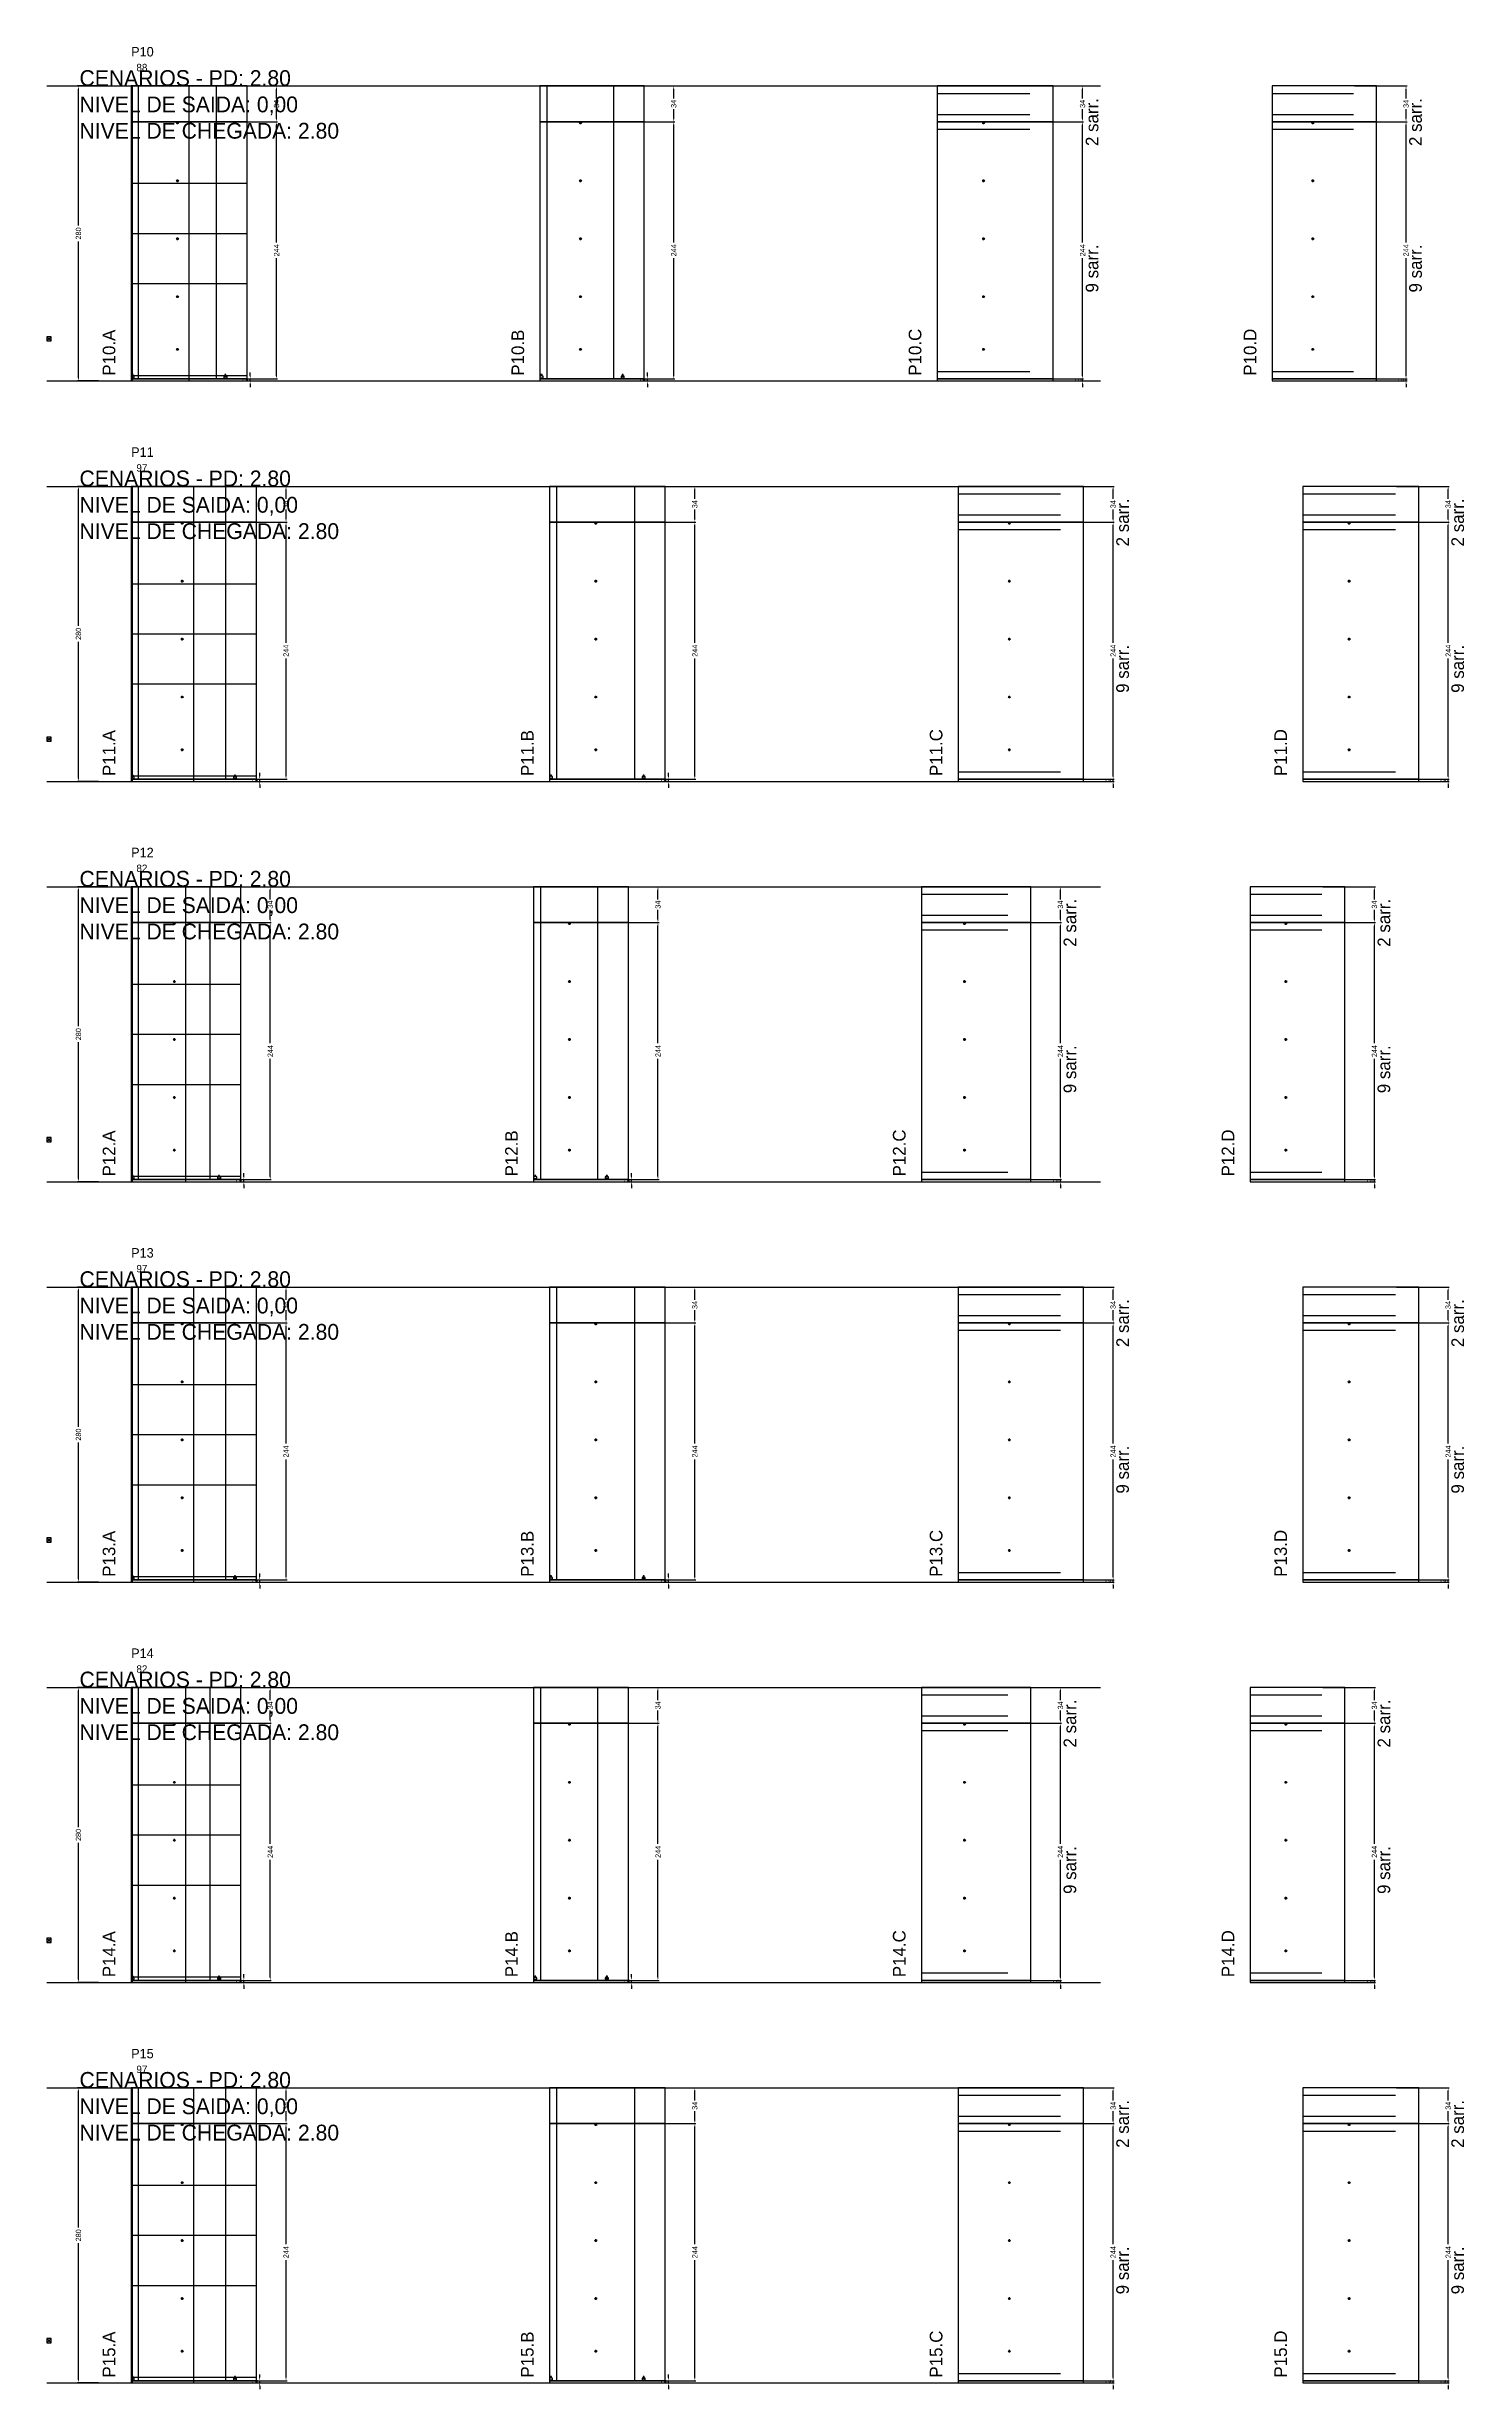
# Model space of a CAD drawing. Header units: centimetres. Extents: x -10500 to 4141, y -7986 to 295.
# Drawn here: x -7000 to -5655, y -5706 to -3483 of the extents above; entities that cross this region are included whole.
import ezdxf

# ---------------------------------------------------------------- set-up
doc = ezdxf.new("R2010")
doc.units = ezdxf.units.CM
doc.linetypes.add('DASHED', pattern=[2, -2])
for name, color, linetype in [('CHAPA', 140, 'Continuous'), ('COTA', 241, 'Continuous'), ('COTAS FURACAO', 16, 'Continuous'), ('Madeira', 30, 'Continuous'), ('MEIO_PONT', 160, 'Continuous'), ('NOMENCLATURA', 7, 'Continuous'), ('Nível', 160, 'Continuous'), ('Painéis', 200, 'Continuous'), ('Perfil Metálico', 150, 'Continuous'), ('SARR_2.2x7', 40, 'Continuous'), ('SARRAFO DE PRESSAO', 200, 'Continuous'), ('texto', 7, 'Continuous'), ('TEXTO_GERAL', 7, 'Continuous')]:
    doc.layers.add(name, color=color, linetype=linetype)
doc.dimstyles.new('PAINEL-NOVA', dxfattribs={"dimtxt": 5, "dimasz": 3, "dimexe": 1, "dimexo": 1, "dimgap": 1, "dimtad": 1, "dimcen": 2.5, "dimazin": 3, "dimtfac": 1, "dimtmove": 0, "dimatfit": 3})

msp = doc.modelspace()

# ---------------------------------------------------------------- texts
at = {"layer": 'NOMENCLATURA'}
for s, p in [('CENARIOS - PD: 2.80', (-6969, -3520)), ('NIVEL DE SAIDA: 0,00', (-6969, -3545)), ('NIVEL DE CHEGADA: 2.80', (-6969, -3570)), ('CENARIOS - PD: 2.80', (-6969, -3900)), ('NIVEL DE SAIDA: 0,00', (-6969, -3925)), ('NIVEL DE CHEGADA: 2.80', (-6969, -3950)), ('CENARIOS - PD: 2.80', (-6969, -4280)), ('NIVEL DE SAIDA: 0,00', (-6969, -4305)), ('NIVEL DE CHEGADA: 2.80', (-6969, -4330)), ('CENARIOS - PD: 2.80', (-6969, -4660)), ('NIVEL DE SAIDA: 0,00', (-6969, -4685)), ('NIVEL DE CHEGADA: 2.80', (-6969, -4710)), ('CENARIOS - PD: 2.80', (-6969, -5040)), ('NIVEL DE SAIDA: 0,00', (-6969, -5065)), ('NIVEL DE CHEGADA: 2.80', (-6969, -5090)), ('CENARIOS - PD: 2.80', (-6969, -5420)), ('NIVEL DE SAIDA: 0,00', (-6969, -5445)), ('NIVEL DE CHEGADA: 2.80', (-6969, -5470))]:
    msp.add_text(s, height=15, dxfattribs=at).set_placement(p)
for s, p in [('2 sarr.', (-6002, -3577)), ('2 sarr.', (-5695, -3577)), ('9 sarr.', (-6002, -3716)), ('9 sarr.', (-5695, -3716)), ('P10.A', (-6935, -3795)), ('P10.B', (-6547, -3795)), ('P10.C', (-6170, -3795)), ('P10.D', (-5852, -3795)), ('2 sarr.', (-5973, -3957)), ('2 sarr.', (-5655, -3957)), ('9 sarr.', (-5973, -4096)), ('9 sarr.', (-5655, -4096)), ('P11.A', (-6935, -4175)), ('P11.B', (-6538, -4175)), ('P11.C', (-6150, -4175)), ('P11.D', (-5823, -4175)), ('2 sarr.', (-6023, -4337)), ('2 sarr.', (-5725, -4337)), ('9 sarr.', (-6023, -4476)), ('9 sarr.', (-5725, -4476)), ('P12.A', (-6935, -4555)), ('P12.B', (-6553, -4555)), ('P12.C', (-6185, -4555)), ('P12.D', (-5873, -4555)), ('2 sarr.', (-5973, -4717)), ('2 sarr.', (-5655, -4717)), ('9 sarr.', (-5973, -4856)), ('9 sarr.', (-5655, -4856)), ('P13.A', (-6935, -4935)), ('P13.B', (-6538, -4935)), ('P13.C', (-6150, -4935)), ('P13.D', (-5823, -4935)), ('2 sarr.', (-6023, -5097)), ('2 sarr.', (-5725, -5097)), ('9 sarr.', (-6023, -5236)), ('9 sarr.', (-5725, -5236)), ('P14.A', (-6935, -5315)), ('P14.B', (-6553, -5315)), ('P14.C', (-6185, -5315)), ('P14.D', (-5873, -5315)), ('2 sarr.', (-5973, -5477)), ('2 sarr.', (-5655, -5477)), ('9 sarr.', (-5973, -5616)), ('9 sarr.', (-5655, -5616)), ('P15.A', (-6935, -5695)), ('P15.B', (-6538, -5695)), ('P15.C', (-6150, -5695)), ('P15.D', (-5823, -5695))]:
    msp.add_text(s, height=12, rotation=90, dxfattribs=at).set_placement(p)
at = {"layer": 'texto'}
for s, p in [('88', (-6915, -3506)), ('97', (-6915, -3886)), ('82', (-6915, -4266)), ('97', (-6915, -4646)), ('82', (-6915, -5026)), ('97', (-6915, -5406))]:
    msp.add_text(s, height=7, dxfattribs=at).set_placement(p)
at = {"layer": 'TEXTO_GERAL'}
for s, p in [('P10', (-6920, -3492)), ('P11', (-6920, -3872)), ('P12', (-6920, -4252)), ('P13', (-6920, -4632)), ('P14', (-6920, -5012)), ('P15', (-6920, -5392))]:
    msp.add_text(s, height=9, dxfattribs=at).set_placement(p)

# ---------------------------------------------------------------- blocks, each defined once
blk = doc.blocks.new('_CLOSEDFILLED')
at = {"color": 0, "linetype": 'BYBLOCK'}
blk.add_solid([(-1, 0.16), (0, 0), (-1, -0.16)], dxfattribs=at)
blk = doc.blocks.new('*D365')
for p, q in [((-6951, -5420), (-6971, -5420)), ((-6970, -5552.5), (-6970, -5423)), ((-6970, -5697), (-6970, -5567.5)), ((-6951, -5700), (-6971, -5700))]:
    blk.add_line(p, q)
at = {"layer": 'Defpoints'}
for p in [(-6950, -5420), (-6970, -5700), (-6950, -5700)]:
    blk.add_point(p, dxfattribs=at)
at = {"layer": 'COTA', "xscale": 3, "yscale": 3}
for p, rotation in [((-6970, -5420), 90), ((-6970, -5700), 270)]:
    blk.add_blockref('_CLOSEDFILLED', p, dxfattribs=dict(at, rotation=rotation))
at = {"layer": 'COTA', "insert": (-6970, -5560), "char_height": 5, "attachment_point": 5, "rotation": 90}
blk.add_mtext('280', dxfattribs=at)
blk = doc.blocks.new('MULDURA')
at = {"layer": 'Paineis'}
for p, q in [((0, 0), (4, 4)), ((4, 0), (0, 4))]:
    blk.add_line(p, q, dxfattribs=at)
blk.add_lwpolyline([(0, 0), (4, 0), (4, 4), (0, 4)], close=True, dxfattribs=at)
blk = doc.blocks.new('*D367')
for p, q in [((-6822, -5454), (-6772, -5454)), ((-6773, -5568.5), (-6773, -5457)), ((-6773, -5695), (-6773, -5583.5)), ((-6822, -5698), (-6772, -5698))]:
    blk.add_line(p, q)
at = {"layer": 'Defpoints'}
for p in [(-6823, -5454), (-6823, -5698), (-6773, -5698)]:
    blk.add_point(p, dxfattribs=at)
at = {"layer": 'COTA', "xscale": 3, "yscale": 3}
for p, rotation in [((-6773, -5454), 90), ((-6773, -5698), 270)]:
    blk.add_blockref('_CLOSEDFILLED', p, dxfattribs=dict(at, rotation=rotation))
at = {"layer": 'COTA', "insert": (-6773, -5576), "char_height": 5, "attachment_point": 5, "rotation": 90}
blk.add_mtext('244', dxfattribs=at)
blk = doc.blocks.new('*D368')
for p, q in [((-6822, -5420), (-6772, -5420)), ((-6773, -5432), (-6773, -5423)), ((-6773, -5451), (-6773, -5442)), ((-6822, -5454), (-6772, -5454))]:
    blk.add_line(p, q)
at = {"layer": 'Defpoints'}
for p in [(-6823, -5420), (-6823, -5454), (-6773, -5454)]:
    blk.add_point(p, dxfattribs=at)
at = {"layer": 'COTA', "xscale": 3, "yscale": 3}
for p, rotation in [((-6773, -5420), 90), ((-6773, -5454), 270)]:
    blk.add_blockref('_CLOSEDFILLED', p, dxfattribs=dict(at, rotation=rotation))
at = {"layer": 'COTA', "insert": (-6773, -5437), "char_height": 5, "attachment_point": 5, "rotation": 90}
blk.add_mtext('34', dxfattribs=at)
blk = doc.blocks.new('SLIPTEE')
at = {"layer": 'Paineis'}
blk.add_lwpolyline([(0, 0), (3, 0), (3, 1.5), (2, 1.5), (2, 3), (1, 3), (1, 1.5), (0, 1.5)], close=True, dxfattribs=at)
blk = doc.blocks.new('SLIPTDD')
at = {"layer": 'Paineis'}
blk.add_line((0, 1.5), (3, 1.5), dxfattribs=at)
blk.add_lwpolyline([(0, 0), (3, 0), (3, 1.5), (2, 1.5), (2, 3), (1, 3), (1, 1.5), (0, 1.5)], close=True, dxfattribs=at)
blk = doc.blocks.new('furacao')
at = {"layer": 'COTAS FURACAO'}
for p, q in [((-1.2, 0), (1.2, 0)), ((0, -1.2), (0, 1.2))]:
    blk.add_line(p, q, dxfattribs=at)
blk.add_circle((0, 0), 0.8, dxfattribs=at)
blk = doc.blocks.new('*D370')
for p, q in [((-6434, -5454), (-6384, -5454)), ((-6385, -5568.5), (-6385, -5457)), ((-6385, -5695), (-6385, -5583.5)), ((-6434, -5698), (-6384, -5698))]:
    blk.add_line(p, q)
at = {"layer": 'Defpoints'}
for p in [(-6435, -5454), (-6435, -5698), (-6385, -5698)]:
    blk.add_point(p, dxfattribs=at)
at = {"layer": 'COTA', "xscale": 3, "yscale": 3}
for p, rotation in [((-6385, -5454), 90), ((-6385, -5698), 270)]:
    blk.add_blockref('_CLOSEDFILLED', p, dxfattribs=dict(at, rotation=rotation))
at = {"layer": 'COTA', "insert": (-6385, -5576), "char_height": 5, "attachment_point": 5, "rotation": 90}
blk.add_mtext('244', dxfattribs=at)
blk = doc.blocks.new('*D371')
for p, q in [((-6434, -5420), (-6384, -5420)), ((-6385, -5432), (-6385, -5423)), ((-6385, -5451), (-6385, -5442)), ((-6434, -5454), (-6384, -5454))]:
    blk.add_line(p, q)
at = {"layer": 'Defpoints'}
for p in [(-6435, -5420), (-6435, -5454), (-6385, -5454)]:
    blk.add_point(p, dxfattribs=at)
at = {"layer": 'COTA', "xscale": 3, "yscale": 3}
for p, rotation in [((-6385, -5420), 90), ((-6385, -5454), 270)]:
    blk.add_blockref('_CLOSEDFILLED', p, dxfattribs=dict(at, rotation=rotation))
at = {"layer": 'COTA', "insert": (-6385, -5437), "char_height": 5, "attachment_point": 5, "rotation": 90}
blk.add_mtext('34', dxfattribs=at)
blk = doc.blocks.new('*D373')
for p, q in [((-6037, -5454), (-5987, -5454)), ((-5988, -5568.5), (-5988, -5457)), ((-5988, -5695), (-5988, -5583.5)), ((-6037, -5698), (-5987, -5698))]:
    blk.add_line(p, q)
at = {"layer": 'Defpoints'}
for p in [(-6038, -5454), (-6038, -5698), (-5988, -5698)]:
    blk.add_point(p, dxfattribs=at)
at = {"layer": 'COTA', "xscale": 3, "yscale": 3}
for p, rotation in [((-5988, -5454), 90), ((-5988, -5698), 270)]:
    blk.add_blockref('_CLOSEDFILLED', p, dxfattribs=dict(at, rotation=rotation))
at = {"layer": 'COTA', "insert": (-5988, -5576), "char_height": 5, "attachment_point": 5, "rotation": 90}
blk.add_mtext('244', dxfattribs=at)
blk = doc.blocks.new('*D374')
for p, q in [((-6037, -5420), (-5987, -5420)), ((-5988, -5432), (-5988, -5423)), ((-5988, -5451), (-5988, -5442)), ((-6037, -5454), (-5987, -5454))]:
    blk.add_line(p, q)
at = {"layer": 'Defpoints'}
for p in [(-6038, -5420), (-6038, -5454), (-5988, -5454)]:
    blk.add_point(p, dxfattribs=at)
at = {"layer": 'COTA', "xscale": 3, "yscale": 3}
for p, rotation in [((-5988, -5420), 90), ((-5988, -5454), 270)]:
    blk.add_blockref('_CLOSEDFILLED', p, dxfattribs=dict(at, rotation=rotation))
at = {"layer": 'COTA', "insert": (-5988, -5437), "char_height": 5, "attachment_point": 5, "rotation": 90}
blk.add_mtext('34', dxfattribs=at)
blk = doc.blocks.new('*D376')
for p, q in [((-5719, -5454), (-5669, -5454)), ((-5670, -5568.5), (-5670, -5457)), ((-5670, -5695), (-5670, -5583.5)), ((-5719, -5698), (-5669, -5698))]:
    blk.add_line(p, q)
at = {"layer": 'Defpoints'}
for p in [(-5720, -5454), (-5720, -5698), (-5670, -5698)]:
    blk.add_point(p, dxfattribs=at)
at = {"layer": 'COTA', "xscale": 3, "yscale": 3}
for p, rotation in [((-5670, -5454), 90), ((-5670, -5698), 270)]:
    blk.add_blockref('_CLOSEDFILLED', p, dxfattribs=dict(at, rotation=rotation))
at = {"layer": 'COTA', "insert": (-5670, -5576), "char_height": 5, "attachment_point": 5, "rotation": 90}
blk.add_mtext('244', dxfattribs=at)
blk = doc.blocks.new('*D377')
for p, q in [((-5719, -5420), (-5669, -5420)), ((-5670, -5432), (-5670, -5423)), ((-5670, -5451), (-5670, -5442)), ((-5719, -5454), (-5669, -5454))]:
    blk.add_line(p, q)
at = {"layer": 'Defpoints'}
for p in [(-5720, -5420), (-5720, -5454), (-5670, -5454)]:
    blk.add_point(p, dxfattribs=at)
at = {"layer": 'COTA', "xscale": 3, "yscale": 3}
for p, rotation in [((-5670, -5420), 90), ((-5670, -5454), 270)]:
    blk.add_blockref('_CLOSEDFILLED', p, dxfattribs=dict(at, rotation=rotation))
at = {"layer": 'COTA', "insert": (-5670, -5437), "char_height": 5, "attachment_point": 5, "rotation": 90}
blk.add_mtext('34', dxfattribs=at)
blk = doc.blocks.new('*D339')
for p, q in [((-6951, -5040), (-6971, -5040)), ((-6970, -5172.5), (-6970, -5043)), ((-6970, -5317), (-6970, -5187.5)), ((-6951, -5320), (-6971, -5320))]:
    blk.add_line(p, q)
at = {"layer": 'Defpoints'}
for p in [(-6950, -5040), (-6970, -5320), (-6950, -5320)]:
    blk.add_point(p, dxfattribs=at)
at = {"layer": 'COTA', "xscale": 3, "yscale": 3}
for p, rotation in [((-6970, -5040), 90), ((-6970, -5320), 270)]:
    blk.add_blockref('_CLOSEDFILLED', p, dxfattribs=dict(at, rotation=rotation))
at = {"layer": 'COTA', "insert": (-6970, -5180), "char_height": 5, "attachment_point": 5, "rotation": 90}
blk.add_mtext('280', dxfattribs=at)
blk = doc.blocks.new('*D341')
for p, q in [((-6837, -5074), (-6787, -5074)), ((-6788, -5188.5), (-6788, -5077)), ((-6788, -5315), (-6788, -5203.5)), ((-6837, -5318), (-6787, -5318))]:
    blk.add_line(p, q)
at = {"layer": 'Defpoints'}
for p in [(-6838, -5074), (-6838, -5318), (-6788, -5318)]:
    blk.add_point(p, dxfattribs=at)
at = {"layer": 'COTA', "xscale": 3, "yscale": 3}
for p, rotation in [((-6788, -5074), 90), ((-6788, -5318), 270)]:
    blk.add_blockref('_CLOSEDFILLED', p, dxfattribs=dict(at, rotation=rotation))
at = {"layer": 'COTA', "insert": (-6788, -5196), "char_height": 5, "attachment_point": 5, "rotation": 90}
blk.add_mtext('244', dxfattribs=at)
blk = doc.blocks.new('*D342')
for p, q in [((-6837, -5040), (-6787, -5040)), ((-6788, -5052), (-6788, -5043)), ((-6788, -5071), (-6788, -5062)), ((-6837, -5074), (-6787, -5074))]:
    blk.add_line(p, q)
at = {"layer": 'Defpoints'}
for p in [(-6838, -5040), (-6838, -5074), (-6788, -5074)]:
    blk.add_point(p, dxfattribs=at)
at = {"layer": 'COTA', "xscale": 3, "yscale": 3}
for p, rotation in [((-6788, -5040), 90), ((-6788, -5074), 270)]:
    blk.add_blockref('_CLOSEDFILLED', p, dxfattribs=dict(at, rotation=rotation))
at = {"layer": 'COTA', "insert": (-6788, -5057), "char_height": 5, "attachment_point": 5, "rotation": 90}
blk.add_mtext('34', dxfattribs=at)
blk = doc.blocks.new('*D344')
for p, q in [((-6469, -5074), (-6419, -5074)), ((-6420, -5188.5), (-6420, -5077)), ((-6420, -5315), (-6420, -5203.5)), ((-6469, -5318), (-6419, -5318))]:
    blk.add_line(p, q)
at = {"layer": 'Defpoints'}
for p in [(-6470, -5074), (-6470, -5318), (-6420, -5318)]:
    blk.add_point(p, dxfattribs=at)
at = {"layer": 'COTA', "xscale": 3, "yscale": 3}
for p, rotation in [((-6420, -5074), 90), ((-6420, -5318), 270)]:
    blk.add_blockref('_CLOSEDFILLED', p, dxfattribs=dict(at, rotation=rotation))
at = {"layer": 'COTA', "insert": (-6420, -5196), "char_height": 5, "attachment_point": 5, "rotation": 90}
blk.add_mtext('244', dxfattribs=at)
blk = doc.blocks.new('*D345')
for p, q in [((-6469, -5040), (-6419, -5040)), ((-6420, -5052), (-6420, -5043)), ((-6420, -5071), (-6420, -5062)), ((-6469, -5074), (-6419, -5074))]:
    blk.add_line(p, q)
at = {"layer": 'Defpoints'}
for p in [(-6470, -5040), (-6470, -5074), (-6420, -5074)]:
    blk.add_point(p, dxfattribs=at)
at = {"layer": 'COTA', "xscale": 3, "yscale": 3}
for p, rotation in [((-6420, -5040), 90), ((-6420, -5074), 270)]:
    blk.add_blockref('_CLOSEDFILLED', p, dxfattribs=dict(at, rotation=rotation))
at = {"layer": 'COTA', "insert": (-6420, -5057), "char_height": 5, "attachment_point": 5, "rotation": 90}
blk.add_mtext('34', dxfattribs=at)
blk = doc.blocks.new('*D347')
for p, q in [((-6087, -5074), (-6037, -5074)), ((-6038, -5188.5), (-6038, -5077)), ((-6038, -5315), (-6038, -5203.5)), ((-6087, -5318), (-6037, -5318))]:
    blk.add_line(p, q)
at = {"layer": 'Defpoints'}
for p in [(-6088, -5074), (-6088, -5318), (-6038, -5318)]:
    blk.add_point(p, dxfattribs=at)
at = {"layer": 'COTA', "xscale": 3, "yscale": 3}
for p, rotation in [((-6038, -5074), 90), ((-6038, -5318), 270)]:
    blk.add_blockref('_CLOSEDFILLED', p, dxfattribs=dict(at, rotation=rotation))
at = {"layer": 'COTA', "insert": (-6038, -5196), "char_height": 5, "attachment_point": 5, "rotation": 90}
blk.add_mtext('244', dxfattribs=at)
blk = doc.blocks.new('*D348')
for p, q in [((-6087, -5040), (-6037, -5040)), ((-6038, -5052), (-6038, -5043)), ((-6038, -5071), (-6038, -5062)), ((-6087, -5074), (-6037, -5074))]:
    blk.add_line(p, q)
at = {"layer": 'Defpoints'}
for p in [(-6088, -5040), (-6088, -5074), (-6038, -5074)]:
    blk.add_point(p, dxfattribs=at)
at = {"layer": 'COTA', "xscale": 3, "yscale": 3}
for p, rotation in [((-6038, -5040), 90), ((-6038, -5074), 270)]:
    blk.add_blockref('_CLOSEDFILLED', p, dxfattribs=dict(at, rotation=rotation))
at = {"layer": 'COTA', "insert": (-6038, -5057), "char_height": 5, "attachment_point": 5, "rotation": 90}
blk.add_mtext('34', dxfattribs=at)
blk = doc.blocks.new('*D350')
for p, q in [((-5789, -5074), (-5739, -5074)), ((-5740, -5188.5), (-5740, -5077)), ((-5740, -5315), (-5740, -5203.5)), ((-5789, -5318), (-5739, -5318))]:
    blk.add_line(p, q)
at = {"layer": 'Defpoints'}
for p in [(-5790, -5074), (-5790, -5318), (-5740, -5318)]:
    blk.add_point(p, dxfattribs=at)
at = {"layer": 'COTA', "xscale": 3, "yscale": 3}
for p, rotation in [((-5740, -5074), 90), ((-5740, -5318), 270)]:
    blk.add_blockref('_CLOSEDFILLED', p, dxfattribs=dict(at, rotation=rotation))
at = {"layer": 'COTA', "insert": (-5740, -5196), "char_height": 5, "attachment_point": 5, "rotation": 90}
blk.add_mtext('244', dxfattribs=at)
blk = doc.blocks.new('*D351')
for p, q in [((-5789, -5040), (-5739, -5040)), ((-5740, -5052), (-5740, -5043)), ((-5740, -5071), (-5740, -5062)), ((-5789, -5074), (-5739, -5074))]:
    blk.add_line(p, q)
at = {"layer": 'Defpoints'}
for p in [(-5790, -5040), (-5790, -5074), (-5740, -5074)]:
    blk.add_point(p, dxfattribs=at)
at = {"layer": 'COTA', "xscale": 3, "yscale": 3}
for p, rotation in [((-5740, -5040), 90), ((-5740, -5074), 270)]:
    blk.add_blockref('_CLOSEDFILLED', p, dxfattribs=dict(at, rotation=rotation))
at = {"layer": 'COTA', "insert": (-5740, -5057), "char_height": 5, "attachment_point": 5, "rotation": 90}
blk.add_mtext('34', dxfattribs=at)
blk = doc.blocks.new('*D313')
for p, q in [((-6951, -4660), (-6971, -4660)), ((-6970, -4792.5), (-6970, -4663)), ((-6970, -4937), (-6970, -4807.5)), ((-6951, -4940), (-6971, -4940))]:
    blk.add_line(p, q)
at = {"layer": 'Defpoints'}
for p in [(-6950, -4660), (-6970, -4940), (-6950, -4940)]:
    blk.add_point(p, dxfattribs=at)
at = {"layer": 'COTA', "xscale": 3, "yscale": 3}
for p, rotation in [((-6970, -4660), 90), ((-6970, -4940), 270)]:
    blk.add_blockref('_CLOSEDFILLED', p, dxfattribs=dict(at, rotation=rotation))
at = {"layer": 'COTA', "insert": (-6970, -4800), "char_height": 5, "attachment_point": 5, "rotation": 90}
blk.add_mtext('280', dxfattribs=at)
blk = doc.blocks.new('*D315')
for p, q in [((-6822, -4694), (-6772, -4694)), ((-6773, -4808.5), (-6773, -4697)), ((-6773, -4935), (-6773, -4823.5)), ((-6822, -4938), (-6772, -4938))]:
    blk.add_line(p, q)
at = {"layer": 'Defpoints'}
for p in [(-6823, -4694), (-6823, -4938), (-6773, -4938)]:
    blk.add_point(p, dxfattribs=at)
at = {"layer": 'COTA', "xscale": 3, "yscale": 3}
for p, rotation in [((-6773, -4694), 90), ((-6773, -4938), 270)]:
    blk.add_blockref('_CLOSEDFILLED', p, dxfattribs=dict(at, rotation=rotation))
at = {"layer": 'COTA', "insert": (-6773, -4816), "char_height": 5, "attachment_point": 5, "rotation": 90}
blk.add_mtext('244', dxfattribs=at)
blk = doc.blocks.new('*D316')
for p, q in [((-6822, -4660), (-6772, -4660)), ((-6773, -4672), (-6773, -4663)), ((-6773, -4691), (-6773, -4682)), ((-6822, -4694), (-6772, -4694))]:
    blk.add_line(p, q)
at = {"layer": 'Defpoints'}
for p in [(-6823, -4660), (-6823, -4694), (-6773, -4694)]:
    blk.add_point(p, dxfattribs=at)
at = {"layer": 'COTA', "xscale": 3, "yscale": 3}
for p, rotation in [((-6773, -4660), 90), ((-6773, -4694), 270)]:
    blk.add_blockref('_CLOSEDFILLED', p, dxfattribs=dict(at, rotation=rotation))
at = {"layer": 'COTA', "insert": (-6773, -4677), "char_height": 5, "attachment_point": 5, "rotation": 90}
blk.add_mtext('34', dxfattribs=at)
blk = doc.blocks.new('*D318')
for p, q in [((-6434, -4694), (-6384, -4694)), ((-6385, -4808.5), (-6385, -4697)), ((-6385, -4935), (-6385, -4823.5)), ((-6434, -4938), (-6384, -4938))]:
    blk.add_line(p, q)
at = {"layer": 'Defpoints'}
for p in [(-6435, -4694), (-6435, -4938), (-6385, -4938)]:
    blk.add_point(p, dxfattribs=at)
at = {"layer": 'COTA', "xscale": 3, "yscale": 3}
for p, rotation in [((-6385, -4694), 90), ((-6385, -4938), 270)]:
    blk.add_blockref('_CLOSEDFILLED', p, dxfattribs=dict(at, rotation=rotation))
at = {"layer": 'COTA', "insert": (-6385, -4816), "char_height": 5, "attachment_point": 5, "rotation": 90}
blk.add_mtext('244', dxfattribs=at)
blk = doc.blocks.new('*D319')
for p, q in [((-6434, -4660), (-6384, -4660)), ((-6385, -4672), (-6385, -4663)), ((-6385, -4691), (-6385, -4682)), ((-6434, -4694), (-6384, -4694))]:
    blk.add_line(p, q)
at = {"layer": 'Defpoints'}
for p in [(-6435, -4660), (-6435, -4694), (-6385, -4694)]:
    blk.add_point(p, dxfattribs=at)
at = {"layer": 'COTA', "xscale": 3, "yscale": 3}
for p, rotation in [((-6385, -4660), 90), ((-6385, -4694), 270)]:
    blk.add_blockref('_CLOSEDFILLED', p, dxfattribs=dict(at, rotation=rotation))
at = {"layer": 'COTA', "insert": (-6385, -4677), "char_height": 5, "attachment_point": 5, "rotation": 90}
blk.add_mtext('34', dxfattribs=at)
blk = doc.blocks.new('*D321')
for p, q in [((-6037, -4694), (-5987, -4694)), ((-5988, -4808.5), (-5988, -4697)), ((-5988, -4935), (-5988, -4823.5)), ((-6037, -4938), (-5987, -4938))]:
    blk.add_line(p, q)
at = {"layer": 'Defpoints'}
for p in [(-6038, -4694), (-6038, -4938), (-5988, -4938)]:
    blk.add_point(p, dxfattribs=at)
at = {"layer": 'COTA', "xscale": 3, "yscale": 3}
for p, rotation in [((-5988, -4694), 90), ((-5988, -4938), 270)]:
    blk.add_blockref('_CLOSEDFILLED', p, dxfattribs=dict(at, rotation=rotation))
at = {"layer": 'COTA', "insert": (-5988, -4816), "char_height": 5, "attachment_point": 5, "rotation": 90}
blk.add_mtext('244', dxfattribs=at)
blk = doc.blocks.new('*D322')
for p, q in [((-6037, -4660), (-5987, -4660)), ((-5988, -4672), (-5988, -4663)), ((-5988, -4691), (-5988, -4682)), ((-6037, -4694), (-5987, -4694))]:
    blk.add_line(p, q)
at = {"layer": 'Defpoints'}
for p in [(-6038, -4660), (-6038, -4694), (-5988, -4694)]:
    blk.add_point(p, dxfattribs=at)
at = {"layer": 'COTA', "xscale": 3, "yscale": 3}
for p, rotation in [((-5988, -4660), 90), ((-5988, -4694), 270)]:
    blk.add_blockref('_CLOSEDFILLED', p, dxfattribs=dict(at, rotation=rotation))
at = {"layer": 'COTA', "insert": (-5988, -4677), "char_height": 5, "attachment_point": 5, "rotation": 90}
blk.add_mtext('34', dxfattribs=at)
blk = doc.blocks.new('*D324')
for p, q in [((-5719, -4694), (-5669, -4694)), ((-5670, -4808.5), (-5670, -4697)), ((-5670, -4935), (-5670, -4823.5)), ((-5719, -4938), (-5669, -4938))]:
    blk.add_line(p, q)
at = {"layer": 'Defpoints'}
for p in [(-5720, -4694), (-5720, -4938), (-5670, -4938)]:
    blk.add_point(p, dxfattribs=at)
at = {"layer": 'COTA', "xscale": 3, "yscale": 3}
for p, rotation in [((-5670, -4694), 90), ((-5670, -4938), 270)]:
    blk.add_blockref('_CLOSEDFILLED', p, dxfattribs=dict(at, rotation=rotation))
at = {"layer": 'COTA', "insert": (-5670, -4816), "char_height": 5, "attachment_point": 5, "rotation": 90}
blk.add_mtext('244', dxfattribs=at)
blk = doc.blocks.new('*D325')
for p, q in [((-5719, -4660), (-5669, -4660)), ((-5670, -4672), (-5670, -4663)), ((-5670, -4691), (-5670, -4682)), ((-5719, -4694), (-5669, -4694))]:
    blk.add_line(p, q)
at = {"layer": 'Defpoints'}
for p in [(-5720, -4660), (-5720, -4694), (-5670, -4694)]:
    blk.add_point(p, dxfattribs=at)
at = {"layer": 'COTA', "xscale": 3, "yscale": 3}
for p, rotation in [((-5670, -4660), 90), ((-5670, -4694), 270)]:
    blk.add_blockref('_CLOSEDFILLED', p, dxfattribs=dict(at, rotation=rotation))
at = {"layer": 'COTA', "insert": (-5670, -4677), "char_height": 5, "attachment_point": 5, "rotation": 90}
blk.add_mtext('34', dxfattribs=at)
blk = doc.blocks.new('*D287')
for p, q in [((-6951, -4280), (-6971, -4280)), ((-6970, -4412.5), (-6970, -4283)), ((-6970, -4557), (-6970, -4427.5)), ((-6951, -4560), (-6971, -4560))]:
    blk.add_line(p, q)
at = {"layer": 'Defpoints'}
for p in [(-6950, -4280), (-6970, -4560), (-6950, -4560)]:
    blk.add_point(p, dxfattribs=at)
at = {"layer": 'COTA', "xscale": 3, "yscale": 3}
for p, rotation in [((-6970, -4280), 90), ((-6970, -4560), 270)]:
    blk.add_blockref('_CLOSEDFILLED', p, dxfattribs=dict(at, rotation=rotation))
at = {"layer": 'COTA', "insert": (-6970, -4420), "char_height": 5, "attachment_point": 5, "rotation": 90}
blk.add_mtext('280', dxfattribs=at)
blk = doc.blocks.new('*D289')
for p, q in [((-6837, -4314), (-6787, -4314)), ((-6788, -4428.5), (-6788, -4317)), ((-6788, -4555), (-6788, -4443.5)), ((-6837, -4558), (-6787, -4558))]:
    blk.add_line(p, q)
at = {"layer": 'Defpoints'}
for p in [(-6838, -4314), (-6838, -4558), (-6788, -4558)]:
    blk.add_point(p, dxfattribs=at)
at = {"layer": 'COTA', "xscale": 3, "yscale": 3}
for p, rotation in [((-6788, -4314), 90), ((-6788, -4558), 270)]:
    blk.add_blockref('_CLOSEDFILLED', p, dxfattribs=dict(at, rotation=rotation))
at = {"layer": 'COTA', "insert": (-6788, -4436), "char_height": 5, "attachment_point": 5, "rotation": 90}
blk.add_mtext('244', dxfattribs=at)
blk = doc.blocks.new('*D290')
for p, q in [((-6837, -4280), (-6787, -4280)), ((-6788, -4292), (-6788, -4283)), ((-6788, -4311), (-6788, -4302)), ((-6837, -4314), (-6787, -4314))]:
    blk.add_line(p, q)
at = {"layer": 'Defpoints'}
for p in [(-6838, -4280), (-6838, -4314), (-6788, -4314)]:
    blk.add_point(p, dxfattribs=at)
at = {"layer": 'COTA', "xscale": 3, "yscale": 3}
for p, rotation in [((-6788, -4280), 90), ((-6788, -4314), 270)]:
    blk.add_blockref('_CLOSEDFILLED', p, dxfattribs=dict(at, rotation=rotation))
at = {"layer": 'COTA', "insert": (-6788, -4297), "char_height": 5, "attachment_point": 5, "rotation": 90}
blk.add_mtext('34', dxfattribs=at)
blk = doc.blocks.new('*D292')
for p, q in [((-6469, -4314), (-6419, -4314)), ((-6420, -4428.5), (-6420, -4317)), ((-6420, -4555), (-6420, -4443.5)), ((-6469, -4558), (-6419, -4558))]:
    blk.add_line(p, q)
at = {"layer": 'Defpoints'}
for p in [(-6470, -4314), (-6470, -4558), (-6420, -4558)]:
    blk.add_point(p, dxfattribs=at)
at = {"layer": 'COTA', "xscale": 3, "yscale": 3}
for p, rotation in [((-6420, -4314), 90), ((-6420, -4558), 270)]:
    blk.add_blockref('_CLOSEDFILLED', p, dxfattribs=dict(at, rotation=rotation))
at = {"layer": 'COTA', "insert": (-6420, -4436), "char_height": 5, "attachment_point": 5, "rotation": 90}
blk.add_mtext('244', dxfattribs=at)
blk = doc.blocks.new('*D293')
for p, q in [((-6469, -4280), (-6419, -4280)), ((-6420, -4292), (-6420, -4283)), ((-6420, -4311), (-6420, -4302)), ((-6469, -4314), (-6419, -4314))]:
    blk.add_line(p, q)
at = {"layer": 'Defpoints'}
for p in [(-6470, -4280), (-6470, -4314), (-6420, -4314)]:
    blk.add_point(p, dxfattribs=at)
at = {"layer": 'COTA', "xscale": 3, "yscale": 3}
for p, rotation in [((-6420, -4280), 90), ((-6420, -4314), 270)]:
    blk.add_blockref('_CLOSEDFILLED', p, dxfattribs=dict(at, rotation=rotation))
at = {"layer": 'COTA', "insert": (-6420, -4297), "char_height": 5, "attachment_point": 5, "rotation": 90}
blk.add_mtext('34', dxfattribs=at)
blk = doc.blocks.new('*D295')
for p, q in [((-6087, -4314), (-6037, -4314)), ((-6038, -4428.5), (-6038, -4317)), ((-6038, -4555), (-6038, -4443.5)), ((-6087, -4558), (-6037, -4558))]:
    blk.add_line(p, q)
at = {"layer": 'Defpoints'}
for p in [(-6088, -4314), (-6088, -4558), (-6038, -4558)]:
    blk.add_point(p, dxfattribs=at)
at = {"layer": 'COTA', "xscale": 3, "yscale": 3}
for p, rotation in [((-6038, -4314), 90), ((-6038, -4558), 270)]:
    blk.add_blockref('_CLOSEDFILLED', p, dxfattribs=dict(at, rotation=rotation))
at = {"layer": 'COTA', "insert": (-6038, -4436), "char_height": 5, "attachment_point": 5, "rotation": 90}
blk.add_mtext('244', dxfattribs=at)
blk = doc.blocks.new('*D296')
for p, q in [((-6087, -4280), (-6037, -4280)), ((-6038, -4292), (-6038, -4283)), ((-6038, -4311), (-6038, -4302)), ((-6087, -4314), (-6037, -4314))]:
    blk.add_line(p, q)
at = {"layer": 'Defpoints'}
for p in [(-6088, -4280), (-6088, -4314), (-6038, -4314)]:
    blk.add_point(p, dxfattribs=at)
at = {"layer": 'COTA', "xscale": 3, "yscale": 3}
for p, rotation in [((-6038, -4280), 90), ((-6038, -4314), 270)]:
    blk.add_blockref('_CLOSEDFILLED', p, dxfattribs=dict(at, rotation=rotation))
at = {"layer": 'COTA', "insert": (-6038, -4297), "char_height": 5, "attachment_point": 5, "rotation": 90}
blk.add_mtext('34', dxfattribs=at)
blk = doc.blocks.new('*D298')
for p, q in [((-5789, -4314), (-5739, -4314)), ((-5740, -4428.5), (-5740, -4317)), ((-5740, -4555), (-5740, -4443.5)), ((-5789, -4558), (-5739, -4558))]:
    blk.add_line(p, q)
at = {"layer": 'Defpoints'}
for p in [(-5790, -4314), (-5790, -4558), (-5740, -4558)]:
    blk.add_point(p, dxfattribs=at)
at = {"layer": 'COTA', "xscale": 3, "yscale": 3}
for p, rotation in [((-5740, -4314), 90), ((-5740, -4558), 270)]:
    blk.add_blockref('_CLOSEDFILLED', p, dxfattribs=dict(at, rotation=rotation))
at = {"layer": 'COTA', "insert": (-5740, -4436), "char_height": 5, "attachment_point": 5, "rotation": 90}
blk.add_mtext('244', dxfattribs=at)
blk = doc.blocks.new('*D299')
for p, q in [((-5789, -4280), (-5739, -4280)), ((-5740, -4292), (-5740, -4283)), ((-5740, -4311), (-5740, -4302)), ((-5789, -4314), (-5739, -4314))]:
    blk.add_line(p, q)
at = {"layer": 'Defpoints'}
for p in [(-5790, -4280), (-5790, -4314), (-5740, -4314)]:
    blk.add_point(p, dxfattribs=at)
at = {"layer": 'COTA', "xscale": 3, "yscale": 3}
for p, rotation in [((-5740, -4280), 90), ((-5740, -4314), 270)]:
    blk.add_blockref('_CLOSEDFILLED', p, dxfattribs=dict(at, rotation=rotation))
at = {"layer": 'COTA', "insert": (-5740, -4297), "char_height": 5, "attachment_point": 5, "rotation": 90}
blk.add_mtext('34', dxfattribs=at)
blk = doc.blocks.new('*D261')
for p, q in [((-6951, -3900), (-6971, -3900)), ((-6970, -4032.5), (-6970, -3903)), ((-6970, -4177), (-6970, -4047.5)), ((-6951, -4180), (-6971, -4180))]:
    blk.add_line(p, q)
at = {"layer": 'Defpoints'}
for p in [(-6950, -3900), (-6970, -4180), (-6950, -4180)]:
    blk.add_point(p, dxfattribs=at)
at = {"layer": 'COTA', "xscale": 3, "yscale": 3}
for p, rotation in [((-6970, -3900), 90), ((-6970, -4180), 270)]:
    blk.add_blockref('_CLOSEDFILLED', p, dxfattribs=dict(at, rotation=rotation))
at = {"layer": 'COTA', "insert": (-6970, -4040), "char_height": 5, "attachment_point": 5, "rotation": 90}
blk.add_mtext('280', dxfattribs=at)
blk = doc.blocks.new('*D263')
for p, q in [((-6822, -3934), (-6772, -3934)), ((-6773, -4048.5), (-6773, -3937)), ((-6773, -4175), (-6773, -4063.5)), ((-6822, -4178), (-6772, -4178))]:
    blk.add_line(p, q)
at = {"layer": 'Defpoints'}
for p in [(-6823, -3934), (-6823, -4178), (-6773, -4178)]:
    blk.add_point(p, dxfattribs=at)
at = {"layer": 'COTA', "xscale": 3, "yscale": 3}
for p, rotation in [((-6773, -3934), 90), ((-6773, -4178), 270)]:
    blk.add_blockref('_CLOSEDFILLED', p, dxfattribs=dict(at, rotation=rotation))
at = {"layer": 'COTA', "insert": (-6773, -4056), "char_height": 5, "attachment_point": 5, "rotation": 90}
blk.add_mtext('244', dxfattribs=at)
blk = doc.blocks.new('*D264')
for p, q in [((-6822, -3900), (-6772, -3900)), ((-6773, -3912), (-6773, -3903)), ((-6822, -3934), (-6772, -3934)), ((-6773, -3931), (-6773, -3922))]:
    blk.add_line(p, q)
at = {"layer": 'Defpoints'}
for p in [(-6823, -3900), (-6823, -3934), (-6773, -3934)]:
    blk.add_point(p, dxfattribs=at)
at = {"layer": 'COTA', "xscale": 3, "yscale": 3}
for p, rotation in [((-6773, -3900), 90), ((-6773, -3934), 270)]:
    blk.add_blockref('_CLOSEDFILLED', p, dxfattribs=dict(at, rotation=rotation))
at = {"layer": 'COTA', "insert": (-6773, -3917), "char_height": 5, "attachment_point": 5, "rotation": 90}
blk.add_mtext('34', dxfattribs=at)
blk = doc.blocks.new('*D266')
for p, q in [((-6434, -3934), (-6384, -3934)), ((-6385, -4048.5), (-6385, -3937)), ((-6385, -4175), (-6385, -4063.5)), ((-6434, -4178), (-6384, -4178))]:
    blk.add_line(p, q)
at = {"layer": 'Defpoints'}
for p in [(-6435, -3934), (-6435, -4178), (-6385, -4178)]:
    blk.add_point(p, dxfattribs=at)
at = {"layer": 'COTA', "xscale": 3, "yscale": 3}
for p, rotation in [((-6385, -3934), 90), ((-6385, -4178), 270)]:
    blk.add_blockref('_CLOSEDFILLED', p, dxfattribs=dict(at, rotation=rotation))
at = {"layer": 'COTA', "insert": (-6385, -4056), "char_height": 5, "attachment_point": 5, "rotation": 90}
blk.add_mtext('244', dxfattribs=at)
blk = doc.blocks.new('*D267')
for p, q in [((-6434, -3900), (-6384, -3900)), ((-6385, -3912), (-6385, -3903)), ((-6434, -3934), (-6384, -3934)), ((-6385, -3931), (-6385, -3922))]:
    blk.add_line(p, q)
at = {"layer": 'Defpoints'}
for p in [(-6435, -3900), (-6435, -3934), (-6385, -3934)]:
    blk.add_point(p, dxfattribs=at)
at = {"layer": 'COTA', "xscale": 3, "yscale": 3}
for p, rotation in [((-6385, -3900), 90), ((-6385, -3934), 270)]:
    blk.add_blockref('_CLOSEDFILLED', p, dxfattribs=dict(at, rotation=rotation))
at = {"layer": 'COTA', "insert": (-6385, -3917), "char_height": 5, "attachment_point": 5, "rotation": 90}
blk.add_mtext('34', dxfattribs=at)
blk = doc.blocks.new('*D269')
for p, q in [((-6037, -3934), (-5987, -3934)), ((-5988, -4048.5), (-5988, -3937)), ((-5988, -4175), (-5988, -4063.5)), ((-6037, -4178), (-5987, -4178))]:
    blk.add_line(p, q)
at = {"layer": 'Defpoints'}
for p in [(-6038, -3934), (-6038, -4178), (-5988, -4178)]:
    blk.add_point(p, dxfattribs=at)
at = {"layer": 'COTA', "xscale": 3, "yscale": 3}
for p, rotation in [((-5988, -3934), 90), ((-5988, -4178), 270)]:
    blk.add_blockref('_CLOSEDFILLED', p, dxfattribs=dict(at, rotation=rotation))
at = {"layer": 'COTA', "insert": (-5988, -4056), "char_height": 5, "attachment_point": 5, "rotation": 90}
blk.add_mtext('244', dxfattribs=at)
blk = doc.blocks.new('*D270')
for p, q in [((-6037, -3900), (-5987, -3900)), ((-5988, -3912), (-5988, -3903)), ((-6037, -3934), (-5987, -3934)), ((-5988, -3931), (-5988, -3922))]:
    blk.add_line(p, q)
at = {"layer": 'Defpoints'}
for p in [(-6038, -3900), (-6038, -3934), (-5988, -3934)]:
    blk.add_point(p, dxfattribs=at)
at = {"layer": 'COTA', "xscale": 3, "yscale": 3}
for p, rotation in [((-5988, -3900), 90), ((-5988, -3934), 270)]:
    blk.add_blockref('_CLOSEDFILLED', p, dxfattribs=dict(at, rotation=rotation))
at = {"layer": 'COTA', "insert": (-5988, -3917), "char_height": 5, "attachment_point": 5, "rotation": 90}
blk.add_mtext('34', dxfattribs=at)
blk = doc.blocks.new('*D272')
for p, q in [((-5719, -3934), (-5669, -3934)), ((-5670, -4048.5), (-5670, -3937)), ((-5670, -4175), (-5670, -4063.5)), ((-5719, -4178), (-5669, -4178))]:
    blk.add_line(p, q)
at = {"layer": 'Defpoints'}
for p in [(-5720, -3934), (-5720, -4178), (-5670, -4178)]:
    blk.add_point(p, dxfattribs=at)
at = {"layer": 'COTA', "xscale": 3, "yscale": 3}
for p, rotation in [((-5670, -3934), 90), ((-5670, -4178), 270)]:
    blk.add_blockref('_CLOSEDFILLED', p, dxfattribs=dict(at, rotation=rotation))
at = {"layer": 'COTA', "insert": (-5670, -4056), "char_height": 5, "attachment_point": 5, "rotation": 90}
blk.add_mtext('244', dxfattribs=at)
blk = doc.blocks.new('*D273')
for p, q in [((-5719, -3900), (-5669, -3900)), ((-5670, -3912), (-5670, -3903)), ((-5719, -3934), (-5669, -3934)), ((-5670, -3931), (-5670, -3922))]:
    blk.add_line(p, q)
at = {"layer": 'Defpoints'}
for p in [(-5720, -3900), (-5720, -3934), (-5670, -3934)]:
    blk.add_point(p, dxfattribs=at)
at = {"layer": 'COTA', "xscale": 3, "yscale": 3}
for p, rotation in [((-5670, -3900), 90), ((-5670, -3934), 270)]:
    blk.add_blockref('_CLOSEDFILLED', p, dxfattribs=dict(at, rotation=rotation))
at = {"layer": 'COTA', "insert": (-5670, -3917), "char_height": 5, "attachment_point": 5, "rotation": 90}
blk.add_mtext('34', dxfattribs=at)
blk = doc.blocks.new('*D235')
for p, q in [((-6951, -3520), (-6971, -3520)), ((-6970, -3652.5), (-6970, -3523)), ((-6970, -3797), (-6970, -3667.5)), ((-6951, -3800), (-6971, -3800))]:
    blk.add_line(p, q)
at = {"layer": 'Defpoints'}
for p in [(-6950, -3520), (-6970, -3800), (-6950, -3800)]:
    blk.add_point(p, dxfattribs=at)
at = {"layer": 'COTA', "xscale": 3, "yscale": 3}
for p, rotation in [((-6970, -3520), 90), ((-6970, -3800), 270)]:
    blk.add_blockref('_CLOSEDFILLED', p, dxfattribs=dict(at, rotation=rotation))
at = {"layer": 'COTA', "insert": (-6970, -3660), "char_height": 5, "attachment_point": 5, "rotation": 90}
blk.add_mtext('280', dxfattribs=at)
blk = doc.blocks.new('*D237')
for p, q in [((-6831, -3554), (-6781, -3554)), ((-6782, -3668.5), (-6782, -3557)), ((-6782, -3795), (-6782, -3683.5)), ((-6831, -3798), (-6781, -3798))]:
    blk.add_line(p, q)
at = {"layer": 'Defpoints'}
for p in [(-6832, -3554), (-6832, -3798), (-6782, -3798)]:
    blk.add_point(p, dxfattribs=at)
at = {"layer": 'COTA', "xscale": 3, "yscale": 3}
for p, rotation in [((-6782, -3554), 90), ((-6782, -3798), 270)]:
    blk.add_blockref('_CLOSEDFILLED', p, dxfattribs=dict(at, rotation=rotation))
at = {"layer": 'COTA', "insert": (-6782, -3676), "char_height": 5, "attachment_point": 5, "rotation": 90}
blk.add_mtext('244', dxfattribs=at)
blk = doc.blocks.new('*D238')
for p, q in [((-6831, -3520), (-6781, -3520)), ((-6782, -3532), (-6782, -3523)), ((-6831, -3554), (-6781, -3554)), ((-6782, -3551), (-6782, -3542))]:
    blk.add_line(p, q)
at = {"layer": 'Defpoints'}
for p in [(-6832, -3520), (-6832, -3554), (-6782, -3554)]:
    blk.add_point(p, dxfattribs=at)
at = {"layer": 'COTA', "xscale": 3, "yscale": 3}
for p, rotation in [((-6782, -3520), 90), ((-6782, -3554), 270)]:
    blk.add_blockref('_CLOSEDFILLED', p, dxfattribs=dict(at, rotation=rotation))
at = {"layer": 'COTA', "insert": (-6782, -3537), "char_height": 5, "attachment_point": 5, "rotation": 90}
blk.add_mtext('34', dxfattribs=at)
blk = doc.blocks.new('*D240')
for p, q in [((-6454, -3554), (-6404, -3554)), ((-6405, -3668.5), (-6405, -3557)), ((-6405, -3795), (-6405, -3683.5)), ((-6454, -3798), (-6404, -3798))]:
    blk.add_line(p, q)
at = {"layer": 'Defpoints'}
for p in [(-6455, -3554), (-6455, -3798), (-6405, -3798)]:
    blk.add_point(p, dxfattribs=at)
at = {"layer": 'COTA', "xscale": 3, "yscale": 3}
for p, rotation in [((-6405, -3554), 90), ((-6405, -3798), 270)]:
    blk.add_blockref('_CLOSEDFILLED', p, dxfattribs=dict(at, rotation=rotation))
at = {"layer": 'COTA', "insert": (-6405, -3676), "char_height": 5, "attachment_point": 5, "rotation": 90}
blk.add_mtext('244', dxfattribs=at)
blk = doc.blocks.new('*D241')
for p, q in [((-6454, -3520), (-6404, -3520)), ((-6405, -3532), (-6405, -3523)), ((-6454, -3554), (-6404, -3554)), ((-6405, -3551), (-6405, -3542))]:
    blk.add_line(p, q)
at = {"layer": 'Defpoints'}
for p in [(-6455, -3520), (-6455, -3554), (-6405, -3554)]:
    blk.add_point(p, dxfattribs=at)
at = {"layer": 'COTA', "xscale": 3, "yscale": 3}
for p, rotation in [((-6405, -3520), 90), ((-6405, -3554), 270)]:
    blk.add_blockref('_CLOSEDFILLED', p, dxfattribs=dict(at, rotation=rotation))
at = {"layer": 'COTA', "insert": (-6405, -3537), "char_height": 5, "attachment_point": 5, "rotation": 90}
blk.add_mtext('34', dxfattribs=at)
blk = doc.blocks.new('*D243')
for p, q in [((-6066, -3554), (-6016, -3554)), ((-6017, -3668.5), (-6017, -3557)), ((-6017, -3795), (-6017, -3683.5)), ((-6066, -3798), (-6016, -3798))]:
    blk.add_line(p, q)
at = {"layer": 'Defpoints'}
for p in [(-6067, -3554), (-6067, -3798), (-6017, -3798)]:
    blk.add_point(p, dxfattribs=at)
at = {"layer": 'COTA', "xscale": 3, "yscale": 3}
for p, rotation in [((-6017, -3554), 90), ((-6017, -3798), 270)]:
    blk.add_blockref('_CLOSEDFILLED', p, dxfattribs=dict(at, rotation=rotation))
at = {"layer": 'COTA', "insert": (-6017, -3676), "char_height": 5, "attachment_point": 5, "rotation": 90}
blk.add_mtext('244', dxfattribs=at)
blk = doc.blocks.new('*D244')
for p, q in [((-6066, -3520), (-6016, -3520)), ((-6017, -3532), (-6017, -3523)), ((-6066, -3554), (-6016, -3554)), ((-6017, -3551), (-6017, -3542))]:
    blk.add_line(p, q)
at = {"layer": 'Defpoints'}
for p in [(-6067, -3520), (-6067, -3554), (-6017, -3554)]:
    blk.add_point(p, dxfattribs=at)
at = {"layer": 'COTA', "xscale": 3, "yscale": 3}
for p, rotation in [((-6017, -3520), 90), ((-6017, -3554), 270)]:
    blk.add_blockref('_CLOSEDFILLED', p, dxfattribs=dict(at, rotation=rotation))
at = {"layer": 'COTA', "insert": (-6017, -3537), "char_height": 5, "attachment_point": 5, "rotation": 90}
blk.add_mtext('34', dxfattribs=at)
blk = doc.blocks.new('*D246')
for p, q in [((-5759, -3554), (-5709, -3554)), ((-5710, -3668.5), (-5710, -3557)), ((-5710, -3795), (-5710, -3683.5)), ((-5759, -3798), (-5709, -3798))]:
    blk.add_line(p, q)
at = {"layer": 'Defpoints'}
for p in [(-5760, -3554), (-5760, -3798), (-5710, -3798)]:
    blk.add_point(p, dxfattribs=at)
at = {"layer": 'COTA', "xscale": 3, "yscale": 3}
for p, rotation in [((-5710, -3554), 90), ((-5710, -3798), 270)]:
    blk.add_blockref('_CLOSEDFILLED', p, dxfattribs=dict(at, rotation=rotation))
at = {"layer": 'COTA', "insert": (-5710, -3676), "char_height": 5, "attachment_point": 5, "rotation": 90}
blk.add_mtext('244', dxfattribs=at)
blk = doc.blocks.new('*D247')
for p, q in [((-5759, -3520), (-5709, -3520)), ((-5710, -3532), (-5710, -3523)), ((-5759, -3554), (-5709, -3554)), ((-5710, -3551), (-5710, -3542))]:
    blk.add_line(p, q)
at = {"layer": 'Defpoints'}
for p in [(-5760, -3520), (-5760, -3554), (-5710, -3554)]:
    blk.add_point(p, dxfattribs=at)
at = {"layer": 'COTA', "xscale": 3, "yscale": 3}
for p, rotation in [((-5710, -3520), 90), ((-5710, -3554), 270)]:
    blk.add_blockref('_CLOSEDFILLED', p, dxfattribs=dict(at, rotation=rotation))
at = {"layer": 'COTA', "insert": (-5710, -3537), "char_height": 5, "attachment_point": 5, "rotation": 90}
blk.add_mtext('34', dxfattribs=at)

# ---------------------------------------------------------------- dimensions: what is measured, and where the dimension line sits
at = {"layer": 'COTA'}
for base, p1, p2, picture, middle in [((-6970, -3800), (-6950, -3800), (-6950, -3520), '*D235', (-6970, -3660)), ((-6782, -3554), (-6832, -3554), (-6832, -3520), '*D238', (-6782, -3537)), ((-6405, -3554), (-6455, -3554), (-6455, -3520), '*D241', (-6405, -3537)), ((-6017, -3554), (-6067, -3554), (-6067, -3520), '*D244', (-6017, -3537)), ((-5710, -3554), (-5760, -3554), (-5760, -3520), '*D247', (-5710, -3537)), ((-6782, -3798), (-6832, -3798), (-6832, -3554), '*D237', (-6782, -3676)), ((-6405, -3798), (-6455, -3798), (-6455, -3554), '*D240', (-6405, -3676)), ((-6017, -3798), (-6067, -3798), (-6067, -3554), '*D243', (-6017, -3676)), ((-5710, -3798), (-5760, -3798), (-5760, -3554), '*D246', (-5710, -3676)), ((-6970, -4180), (-6950, -4180), (-6950, -3900), '*D261', (-6970, -4040)), ((-6773, -3934), (-6823, -3934), (-6823, -3900), '*D264', (-6773, -3917)), ((-6385, -3934), (-6435, -3934), (-6435, -3900), '*D267', (-6385, -3917)), ((-5988, -3934), (-6038, -3934), (-6038, -3900), '*D270', (-5988, -3917)), ((-5670, -3934), (-5720, -3934), (-5720, -3900), '*D273', (-5670, -3917)), ((-6773, -4178), (-6823, -4178), (-6823, -3934), '*D263', (-6773, -4056)), ((-6385, -4178), (-6435, -4178), (-6435, -3934), '*D266', (-6385, -4056)), ((-5988, -4178), (-6038, -4178), (-6038, -3934), '*D269', (-5988, -4056)), ((-5670, -4178), (-5720, -4178), (-5720, -3934), '*D272', (-5670, -4056)), ((-6970, -4560), (-6950, -4560), (-6950, -4280), '*D287', (-6970, -4420)), ((-6788, -4314), (-6838, -4314), (-6838, -4280), '*D290', (-6788, -4297)), ((-6420, -4314), (-6470, -4314), (-6470, -4280), '*D293', (-6420, -4297)), ((-6038, -4314), (-6088, -4314), (-6088, -4280), '*D296', (-6038, -4297)), ((-5740, -4314), (-5790, -4314), (-5790, -4280), '*D299', (-5740, -4297)), ((-6788, -4558), (-6838, -4558), (-6838, -4314), '*D289', (-6788, -4436)), ((-6420, -4558), (-6470, -4558), (-6470, -4314), '*D292', (-6420, -4436)), ((-6038, -4558), (-6088, -4558), (-6088, -4314), '*D295', (-6038, -4436)), ((-5740, -4558), (-5790, -4558), (-5790, -4314), '*D298', (-5740, -4436)), ((-6970, -4940), (-6950, -4940), (-6950, -4660), '*D313', (-6970, -4800)), ((-6773, -4694), (-6823, -4694), (-6823, -4660), '*D316', (-6773, -4677)), ((-6385, -4694), (-6435, -4694), (-6435, -4660), '*D319', (-6385, -4677)), ((-5988, -4694), (-6038, -4694), (-6038, -4660), '*D322', (-5988, -4677)), ((-5670, -4694), (-5720, -4694), (-5720, -4660), '*D325', (-5670, -4677)), ((-6773, -4938), (-6823, -4938), (-6823, -4694), '*D315', (-6773, -4816)), ((-6385, -4938), (-6435, -4938), (-6435, -4694), '*D318', (-6385, -4816)), ((-5988, -4938), (-6038, -4938), (-6038, -4694), '*D321', (-5988, -4816)), ((-5670, -4938), (-5720, -4938), (-5720, -4694), '*D324', (-5670, -4816)), ((-6970, -5320), (-6950, -5320), (-6950, -5040), '*D339', (-6970, -5180)), ((-6788, -5074), (-6838, -5074), (-6838, -5040), '*D342', (-6788, -5057)), ((-6420, -5074), (-6470, -5074), (-6470, -5040), '*D345', (-6420, -5057)), ((-6038, -5074), (-6088, -5074), (-6088, -5040), '*D348', (-6038, -5057)), ((-5740, -5074), (-5790, -5074), (-5790, -5040), '*D351', (-5740, -5057)), ((-6788, -5318), (-6838, -5318), (-6838, -5074), '*D341', (-6788, -5196)), ((-6420, -5318), (-6470, -5318), (-6470, -5074), '*D344', (-6420, -5196)), ((-6038, -5318), (-6088, -5318), (-6088, -5074), '*D347', (-6038, -5196)), ((-5740, -5318), (-5790, -5318), (-5790, -5074), '*D350', (-5740, -5196)), ((-6970, -5700), (-6950, -5700), (-6950, -5420), '*D365', (-6970, -5560)), ((-6773, -5454), (-6823, -5454), (-6823, -5420), '*D368', (-6773, -5437)), ((-6385, -5454), (-6435, -5454), (-6435, -5420), '*D371', (-6385, -5437)), ((-5988, -5454), (-6038, -5454), (-6038, -5420), '*D374', (-5988, -5437)), ((-5670, -5454), (-5720, -5454), (-5720, -5420), '*D377', (-5670, -5437)), ((-6773, -5698), (-6823, -5698), (-6823, -5454), '*D367', (-6773, -5576)), ((-6385, -5698), (-6435, -5698), (-6435, -5454), '*D370', (-6385, -5576)), ((-5988, -5698), (-6038, -5698), (-6038, -5454), '*D373', (-5988, -5576)), ((-5670, -5698), (-5720, -5698), (-5720, -5454), '*D376', (-5670, -5576))]:
    dim = msp.add_linear_dim(base=base, p1=p1, p2=p2, angle=90, dimstyle='PAINEL-NOVA', dxfattribs=at)
    dim.commit()
    dim.dimension.update_dxf_attribs({"geometry": picture, "text_midpoint": middle})
for base, p1, p2 in [((-6807, -3800), (-6832, -3800), (-6832, -3798)), ((-6430, -3800), (-6455, -3800), (-6455, -3798)), ((-6017, -3800), (-6067, -3800), (-6067, -3798)), ((-5710, -3800), (-5760, -3800), (-5760, -3798)), ((-6798, -4180), (-6823, -4180), (-6823, -4178)), ((-6410, -4180), (-6435, -4180), (-6435, -4178)), ((-5988, -4180), (-6038, -4180), (-6038, -4178)), ((-5670, -4180), (-5720, -4180), (-5720, -4178)), ((-6813, -4560), (-6838, -4560), (-6838, -4558)), ((-6445, -4560), (-6470, -4560), (-6470, -4558)), ((-6038, -4560), (-6088, -4560), (-6088, -4558)), ((-5740, -4560), (-5790, -4560), (-5790, -4558)), ((-6798, -4940), (-6823, -4940), (-6823, -4938)), ((-6410, -4940), (-6435, -4940), (-6435, -4938)), ((-5988, -4940), (-6038, -4940), (-6038, -4938)), ((-5670, -4940), (-5720, -4940), (-5720, -4938)), ((-6813, -5320), (-6838, -5320), (-6838, -5318)), ((-6445, -5320), (-6470, -5320), (-6470, -5318)), ((-6038, -5320), (-6088, -5320), (-6088, -5318)), ((-5740, -5320), (-5790, -5320), (-5790, -5318)), ((-6798, -5700), (-6823, -5700), (-6823, -5698)), ((-6410, -5700), (-6435, -5700), (-6435, -5698)), ((-5988, -5700), (-6038, -5700), (-6038, -5698)), ((-5670, -5700), (-5720, -5700), (-5720, -5698))]:
    msp.add_linear_dim(base=base, p1=p1, p2=p2, angle=90, dimstyle='PAINEL-NOVA', dxfattribs=at).render()

# ---------------------------------------------------------------- linework, layer by layer
at = {"layer": 'CHAPA'}
for points in [[(-6920, -3800), (-6918.8, -3800), (-6918.8, -3520), (-6920, -3520)], [(-6920, -4180), (-6918.8, -4180), (-6918.8, -3900), (-6920, -3900)], [(-6920, -4560), (-6918.8, -4560), (-6918.8, -4280), (-6920, -4280)], [(-6920, -4940), (-6918.8, -4940), (-6918.8, -4660), (-6920, -4660)], [(-6920, -5320), (-6918.8, -5320), (-6918.8, -5040), (-6920, -5040)], [(-6920, -5700), (-6918.8, -5700), (-6918.8, -5420), (-6920, -5420)]]:
    msp.add_lwpolyline(points, close=True, dxfattribs=at)
at = {"layer": 'Madeira'}
for points in [[(-6920, -3612.4), (-6810, -3612.4)], [(-6920, -3707.6), (-6810, -3707.6)], [(-6920, -3992.4), (-6801, -3992.4)], [(-6920, -4087.6), (-6801, -4087.6)], [(-6920, -4372.4), (-6816, -4372.4)], [(-6920, -4467.6), (-6816, -4467.6)], [(-6920, -4752.4), (-6801, -4752.4)], [(-6920, -4847.6), (-6801, -4847.6)], [(-6920, -5132.4), (-6816, -5132.4)], [(-6920, -5227.6), (-6816, -5227.6)], [(-6920, -5512.4), (-6801, -5512.4)], [(-6920, -5607.6), (-6801, -5607.6)]]:
    msp.add_lwpolyline(points, dxfattribs=at)
at = {"layer": 'MEIO_PONT'}
for points in [[(-6920, -3660), (-6810, -3660)], [(-6920, -4040), (-6801, -4040)], [(-6920, -4420), (-6816, -4420)], [(-6920, -4800), (-6801, -4800)], [(-6920, -5180), (-6816, -5180)], [(-6920, -5560), (-6801, -5560)]]:
    msp.add_lwpolyline(points, dxfattribs=at)
at = {"layer": 'Nível', "linetype": 'DASHED'}
for points in [[(-7000, -3520), (-6000, -3520)], [(-7000, -3800), (-6000, -3800)], [(-7000, -3900), (-6000, -3900)], [(-7000, -4180), (-6000, -4180)], [(-7000, -4280), (-6000, -4280)], [(-7000, -4560), (-6000, -4560)], [(-7000, -4660), (-6000, -4660)], [(-7000, -4940), (-6000, -4940)], [(-7000, -5040), (-6000, -5040)], [(-7000, -5320), (-6000, -5320)], [(-7000, -5420), (-6000, -5420)], [(-7000, -5700), (-6000, -5700)]]:
    msp.add_lwpolyline(points, dxfattribs=at)
at = {"layer": 'Painéis'}
for points in [[(-6920, -3554), (-6810, -3554), (-6810, -3520), (-6920, -3520)], [(-6920, -3800), (-6810, -3800), (-6810, -3520), (-6920, -3520)], [(-6532, -3554), (-6433, -3554), (-6433, -3520), (-6532, -3520)], [(-6155, -3554), (-6045, -3554), (-6045, -3520), (-6155, -3520)], [(-5837, -3554), (-5738, -3554), (-5738, -3520), (-5837, -3520)], [(-6920, -3798), (-6810, -3798), (-6810, -3554), (-6920, -3554)], [(-6532, -3798), (-6433, -3798), (-6433, -3554), (-6532, -3554)], [(-6155, -3798), (-6045, -3798), (-6045, -3554), (-6155, -3554)], [(-5837, -3798), (-5738, -3798), (-5738, -3554), (-5837, -3554)], [(-6920, -3800), (-6810, -3800), (-6810, -3798), (-6920, -3798)], [(-6532, -3800), (-6433, -3800), (-6433, -3798), (-6532, -3798)], [(-6155, -3800), (-6045, -3800), (-6045, -3798), (-6155, -3798)], [(-5837, -3800), (-5738, -3800), (-5738, -3798), (-5837, -3798)], [(-6920, -3934), (-6801, -3934), (-6801, -3900), (-6920, -3900)], [(-6920, -4180), (-6801, -4180), (-6801, -3900), (-6920, -3900)], [(-6523, -3934), (-6413, -3934), (-6413, -3900), (-6523, -3900)], [(-6135, -3934), (-6016, -3934), (-6016, -3900), (-6135, -3900)], [(-5808, -3934), (-5698, -3934), (-5698, -3900), (-5808, -3900)], [(-6920, -4178), (-6801, -4178), (-6801, -3934), (-6920, -3934)], [(-6523, -4178), (-6413, -4178), (-6413, -3934), (-6523, -3934)], [(-6135, -4178), (-6016, -4178), (-6016, -3934), (-6135, -3934)], [(-5808, -4178), (-5698, -4178), (-5698, -3934), (-5808, -3934)], [(-6920, -4180), (-6801, -4180), (-6801, -4178), (-6920, -4178)], [(-6523, -4180), (-6413, -4180), (-6413, -4178), (-6523, -4178)], [(-6135, -4180), (-6016, -4180), (-6016, -4178), (-6135, -4178)], [(-5808, -4180), (-5698, -4180), (-5698, -4178), (-5808, -4178)], [(-6920, -4314), (-6816, -4314), (-6816, -4280), (-6920, -4280)], [(-6920, -4560), (-6816, -4560), (-6816, -4280), (-6920, -4280)], [(-6538, -4314), (-6448, -4314), (-6448, -4280), (-6538, -4280)], [(-6170, -4314), (-6066, -4314), (-6066, -4280), (-6170, -4280)], [(-5858, -4314), (-5768, -4314), (-5768, -4280), (-5858, -4280)], [(-6920, -4558), (-6816, -4558), (-6816, -4314), (-6920, -4314)], [(-6538, -4558), (-6448, -4558), (-6448, -4314), (-6538, -4314)], [(-6170, -4558), (-6066, -4558), (-6066, -4314), (-6170, -4314)], [(-5858, -4558), (-5768, -4558), (-5768, -4314), (-5858, -4314)], [(-6920, -4560), (-6816, -4560), (-6816, -4558), (-6920, -4558)], [(-6538, -4560), (-6448, -4560), (-6448, -4558), (-6538, -4558)], [(-6170, -4560), (-6066, -4560), (-6066, -4558), (-6170, -4558)], [(-5858, -4560), (-5768, -4560), (-5768, -4558), (-5858, -4558)], [(-6920, -4694), (-6801, -4694), (-6801, -4660), (-6920, -4660)], [(-6920, -4940), (-6801, -4940), (-6801, -4660), (-6920, -4660)], [(-6523, -4694), (-6413, -4694), (-6413, -4660), (-6523, -4660)], [(-6135, -4694), (-6016, -4694), (-6016, -4660), (-6135, -4660)], [(-5808, -4694), (-5698, -4694), (-5698, -4660), (-5808, -4660)], [(-6920, -4938), (-6801, -4938), (-6801, -4694), (-6920, -4694)], [(-6523, -4938), (-6413, -4938), (-6413, -4694), (-6523, -4694)], [(-6135, -4938), (-6016, -4938), (-6016, -4694), (-6135, -4694)], [(-5808, -4938), (-5698, -4938), (-5698, -4694), (-5808, -4694)], [(-6920, -4940), (-6801, -4940), (-6801, -4938), (-6920, -4938)], [(-6523, -4940), (-6413, -4940), (-6413, -4938), (-6523, -4938)], [(-6135, -4940), (-6016, -4940), (-6016, -4938), (-6135, -4938)], [(-5808, -4940), (-5698, -4940), (-5698, -4938), (-5808, -4938)], [(-6920, -5074), (-6816, -5074), (-6816, -5040), (-6920, -5040)], [(-6920, -5320), (-6816, -5320), (-6816, -5040), (-6920, -5040)], [(-6538, -5074), (-6448, -5074), (-6448, -5040), (-6538, -5040)], [(-6170, -5074), (-6066, -5074), (-6066, -5040), (-6170, -5040)], [(-5858, -5074), (-5768, -5074), (-5768, -5040), (-5858, -5040)], [(-6920, -5318), (-6816, -5318), (-6816, -5074), (-6920, -5074)], [(-6538, -5318), (-6448, -5318), (-6448, -5074), (-6538, -5074)], [(-6170, -5318), (-6066, -5318), (-6066, -5074), (-6170, -5074)], [(-5858, -5318), (-5768, -5318), (-5768, -5074), (-5858, -5074)], [(-6920, -5320), (-6816, -5320), (-6816, -5318), (-6920, -5318)], [(-6538, -5320), (-6448, -5320), (-6448, -5318), (-6538, -5318)], [(-6170, -5320), (-6066, -5320), (-6066, -5318), (-6170, -5318)], [(-5858, -5320), (-5768, -5320), (-5768, -5318), (-5858, -5318)], [(-6920, -5454), (-6801, -5454), (-6801, -5420), (-6920, -5420)], [(-6920, -5700), (-6801, -5700), (-6801, -5420), (-6920, -5420)], [(-6523, -5454), (-6413, -5454), (-6413, -5420), (-6523, -5420)], [(-6135, -5454), (-6016, -5454), (-6016, -5420), (-6135, -5420)], [(-5808, -5454), (-5698, -5454), (-5698, -5420), (-5808, -5420)], [(-6920, -5698), (-6801, -5698), (-6801, -5454), (-6920, -5454)], [(-6523, -5698), (-6413, -5698), (-6413, -5454), (-6523, -5454)], [(-6135, -5698), (-6016, -5698), (-6016, -5454), (-6135, -5454)], [(-5808, -5698), (-5698, -5698), (-5698, -5454), (-5808, -5454)], [(-6920, -5700), (-6801, -5700), (-6801, -5698), (-6920, -5698)], [(-6523, -5700), (-6413, -5700), (-6413, -5698), (-6523, -5698)], [(-6135, -5700), (-6016, -5700), (-6016, -5698), (-6135, -5698)], [(-5808, -5700), (-5698, -5700), (-5698, -5698), (-5808, -5698)]]:
    msp.add_lwpolyline(points, close=True, dxfattribs=at)
at = {"layer": 'Perfil Metálico'}
for p, q in [((-6865, -3800), (-6865, -3520)), ((-6860.5, -4180), (-6860.5, -3900)), ((-6868, -4560), (-6868, -4280)), ((-6860.5, -4940), (-6860.5, -4660)), ((-6868, -5320), (-6868, -5040)), ((-6860.5, -5700), (-6860.5, -5420))]:
    msp.add_line(p, q, dxfattribs=at)
at = {"layer": 'SARR_2.2x7'}
for points in [[(-6913, -3554), (-6913, -3520)], [(-6839, -3554), (-6839, -3520)], [(-6525, -3554), (-6525, -3520)], [(-6462, -3554), (-6462, -3520)], [(-6155, -3527), (-6067, -3527)], [(-5837, -3527), (-5760, -3527)], [(-6155, -3547), (-6067, -3547)], [(-5837, -3547), (-5760, -3547)], [(-6155, -3561), (-6067, -3561)], [(-5837, -3561), (-5760, -3561)], [(-6155, -3791), (-6067, -3791)], [(-5837, -3791), (-5760, -3791)], [(-6913, -3934), (-6913, -3900)], [(-6830, -3934), (-6830, -3900)], [(-6516, -3934), (-6516, -3900)], [(-6442, -3934), (-6442, -3900)], [(-6135, -3907), (-6038, -3907)], [(-5808, -3907), (-5720, -3907)], [(-6135, -3927), (-6038, -3927)], [(-5808, -3927), (-5720, -3927)], [(-6135, -3941), (-6038, -3941)], [(-5808, -3941), (-5720, -3941)], [(-6135, -4171), (-6038, -4171)], [(-5808, -4171), (-5720, -4171)], [(-6913, -4314), (-6913, -4280)], [(-6845, -4314), (-6845, -4280)], [(-6531, -4314), (-6531, -4280)], [(-6477, -4314), (-6477, -4280)], [(-6170, -4287), (-6088, -4287)], [(-5858, -4287), (-5790, -4287)], [(-6170, -4307), (-6088, -4307)], [(-5858, -4307), (-5790, -4307)], [(-6170, -4321), (-6088, -4321)], [(-5858, -4321), (-5790, -4321)], [(-6170, -4551), (-6088, -4551)], [(-5858, -4551), (-5790, -4551)], [(-6913, -4694), (-6913, -4660)], [(-6830, -4694), (-6830, -4660)], [(-6516, -4694), (-6516, -4660)], [(-6442, -4694), (-6442, -4660)], [(-6135, -4667), (-6038, -4667)], [(-5808, -4667), (-5720, -4667)], [(-6135, -4687), (-6038, -4687)], [(-5808, -4687), (-5720, -4687)], [(-6135, -4701), (-6038, -4701)], [(-5808, -4701), (-5720, -4701)], [(-6135, -4931), (-6038, -4931)], [(-5808, -4931), (-5720, -4931)], [(-6913, -5074), (-6913, -5040)], [(-6845, -5074), (-6845, -5040)], [(-6531, -5074), (-6531, -5040)], [(-6477, -5074), (-6477, -5040)], [(-6170, -5047), (-6088, -5047)], [(-6170, -5067), (-6088, -5067)], [(-5858, -5047), (-5790, -5047)], [(-5858, -5067), (-5790, -5067)], [(-6170, -5081), (-6088, -5081)], [(-5858, -5081), (-5790, -5081)], [(-6170, -5311), (-6088, -5311)], [(-5858, -5311), (-5790, -5311)], [(-6913, -5454), (-6913, -5420)], [(-6830, -5454), (-6830, -5420)], [(-6516, -5454), (-6516, -5420)], [(-6442, -5454), (-6442, -5420)], [(-6135, -5427), (-6038, -5427)], [(-5808, -5427), (-5720, -5427)], [(-6135, -5447), (-6038, -5447)], [(-6135, -5461), (-6038, -5461)], [(-5808, -5447), (-5720, -5447)], [(-5808, -5461), (-5720, -5461)], [(-6135, -5691), (-6038, -5691)], [(-5808, -5691), (-5720, -5691)]]:
    msp.add_lwpolyline(points, dxfattribs=at)
at = {"layer": 'SARR_2.2x7', "linetype": 'DASHED'}
for points in [[(-6913, -3798), (-6913, -3554)], [(-6839, -3798), (-6839, -3554)], [(-6525, -3798), (-6525, -3554)], [(-6462, -3798), (-6462, -3554)], [(-6913, -4178), (-6913, -3934)], [(-6830, -4178), (-6830, -3934)], [(-6516, -4178), (-6516, -3934)], [(-6442, -4178), (-6442, -3934)], [(-6913, -4558), (-6913, -4314)], [(-6845, -4558), (-6845, -4314)], [(-6531, -4558), (-6531, -4314)], [(-6477, -4558), (-6477, -4314)], [(-6913, -4938), (-6913, -4694)], [(-6830, -4938), (-6830, -4694)], [(-6516, -4938), (-6516, -4694)], [(-6442, -4938), (-6442, -4694)], [(-6913, -5318), (-6913, -5074)], [(-6845, -5318), (-6845, -5074)], [(-6531, -5318), (-6531, -5074)], [(-6477, -5318), (-6477, -5074)], [(-6913, -5698), (-6913, -5454)], [(-6830, -5698), (-6830, -5454)], [(-6516, -5698), (-6516, -5454)], [(-6442, -5698), (-6442, -5454)]]:
    msp.add_lwpolyline(points, dxfattribs=at)
at = {"layer": 'SARRAFO DE PRESSAO'}
for points in [[(-6920, -3800), (-6810, -3800), (-6810, -3795), (-6920, -3795)], [(-6920, -4180), (-6801, -4180), (-6801, -4175), (-6920, -4175)], [(-6920, -4560), (-6816, -4560), (-6816, -4555), (-6920, -4555)], [(-6920, -4940), (-6801, -4940), (-6801, -4935), (-6920, -4935)], [(-6920, -5320), (-6816, -5320), (-6816, -5315), (-6920, -5315)], [(-6920, -5700), (-6801, -5700), (-6801, -5695), (-6920, -5695)]]:
    msp.add_lwpolyline(points, close=True, dxfattribs=at)

# ---------------------------------------------------------------- block references
at = {"layer": 'COTA'}
for name, p in [('furacao', (-6876, -3555)), ('furacao', (-6493.5, -3555)), ('furacao', (-6111, -3555)), ('furacao', (-5798.5, -3555)), ('furacao', (-6876, -3610)), ('furacao', (-6493.5, -3610)), ('furacao', (-6111, -3610)), ('furacao', (-5798.5, -3610)), ('furacao', (-6876, -3665)), ('furacao', (-6493.5, -3665)), ('furacao', (-6111, -3665)), ('furacao', (-5798.5, -3665)), ('furacao', (-6876, -3720)), ('furacao', (-6493.5, -3720)), ('furacao', (-6111, -3720)), ('furacao', (-5798.5, -3720)), ('MULDURA', (-7000, -3762)), ('furacao', (-6876, -3770)), ('furacao', (-6493.5, -3770)), ('furacao', (-6111, -3770)), ('furacao', (-5798.5, -3770)), ('SLIPTEE', (-6920, -3797)), ('SLIPTDD', (-6832, -3797)), ('SLIPTEE', (-6532, -3797)), ('SLIPTDD', (-6455, -3797)), ('furacao', (-6871.5, -3935)), ('furacao', (-6479, -3935)), ('furacao', (-6086.5, -3935)), ('furacao', (-5764, -3935)), ('furacao', (-6871.5, -3990)), ('furacao', (-6479, -3990)), ('furacao', (-6086.5, -3990)), ('furacao', (-5764, -3990)), ('furacao', (-6871.5, -4045)), ('furacao', (-6479, -4045)), ('furacao', (-6086.5, -4045)), ('furacao', (-5764, -4045)), ('furacao', (-6871.5, -4100)), ('furacao', (-6479, -4100)), ('furacao', (-6086.5, -4100)), ('furacao', (-5764, -4100)), ('MULDURA', (-7000, -4142)), ('furacao', (-6871.5, -4150)), ('furacao', (-6479, -4150)), ('furacao', (-6086.5, -4150)), ('furacao', (-5764, -4150)), ('SLIPTEE', (-6920, -4177)), ('SLIPTDD', (-6823, -4177)), ('SLIPTEE', (-6523, -4177)), ('SLIPTDD', (-6435, -4177)), ('furacao', (-6879, -4315)), ('furacao', (-6504, -4315)), ('furacao', (-6129, -4315)), ('furacao', (-5824, -4315)), ('furacao', (-6879, -4370)), ('furacao', (-6504, -4370)), ('furacao', (-6129, -4370)), ('furacao', (-5824, -4370)), ('furacao', (-6879, -4425)), ('furacao', (-6504, -4425)), ('furacao', (-6129, -4425)), ('furacao', (-5824, -4425)), ('furacao', (-6879, -4480)), ('furacao', (-6504, -4480)), ('furacao', (-6129, -4480)), ('furacao', (-5824, -4480)), ('MULDURA', (-7000, -4522)), ('furacao', (-6879, -4530)), ('furacao', (-6504, -4530)), ('furacao', (-6129, -4530)), ('furacao', (-5824, -4530)), ('SLIPTEE', (-6920, -4557)), ('SLIPTDD', (-6838, -4557)), ('SLIPTEE', (-6538, -4557)), ('SLIPTDD', (-6470, -4557)), ('furacao', (-6871.5, -4695)), ('furacao', (-6479, -4695)), ('furacao', (-6086.5, -4695)), ('furacao', (-5764, -4695)), ('furacao', (-6871.5, -4750)), ('furacao', (-6479, -4750)), ('furacao', (-6086.5, -4750)), ('furacao', (-5764, -4750)), ('furacao', (-6871.5, -4805)), ('furacao', (-6479, -4805)), ('furacao', (-6086.5, -4805)), ('furacao', (-5764, -4805)), ('furacao', (-6871.5, -4860)), ('furacao', (-6479, -4860)), ('furacao', (-6086.5, -4860)), ('furacao', (-5764, -4860)), ('MULDURA', (-7000, -4902)), ('furacao', (-6871.5, -4910)), ('furacao', (-6479, -4910)), ('furacao', (-6086.5, -4910)), ('furacao', (-5764, -4910)), ('SLIPTEE', (-6920, -4937)), ('SLIPTDD', (-6823, -4937)), ('SLIPTEE', (-6523, -4937)), ('SLIPTDD', (-6435, -4937)), ('furacao', (-6879, -5075)), ('furacao', (-6504, -5075)), ('furacao', (-6129, -5075)), ('furacao', (-5824, -5075)), ('furacao', (-6879, -5130)), ('furacao', (-6504, -5130)), ('furacao', (-6129, -5130)), ('furacao', (-5824, -5130)), ('furacao', (-6879, -5185)), ('furacao', (-6504, -5185)), ('furacao', (-6129, -5185)), ('furacao', (-5824, -5185)), ('furacao', (-6879, -5240)), ('furacao', (-6504, -5240)), ('furacao', (-6129, -5240)), ('furacao', (-5824, -5240)), ('MULDURA', (-7000, -5282)), ('furacao', (-6879, -5290)), ('furacao', (-6504, -5290)), ('furacao', (-6129, -5290)), ('furacao', (-5824, -5290)), ('SLIPTEE', (-6920, -5317)), ('SLIPTDD', (-6838, -5317)), ('SLIPTEE', (-6538, -5317)), ('SLIPTDD', (-6470, -5317)), ('furacao', (-6871.5, -5455)), ('furacao', (-6479, -5455)), ('furacao', (-6086.5, -5455)), ('furacao', (-5764, -5455)), ('furacao', (-6871.5, -5510)), ('furacao', (-6479, -5510)), ('furacao', (-6086.5, -5510)), ('furacao', (-5764, -5510)), ('furacao', (-6871.5, -5565)), ('furacao', (-6479, -5565)), ('furacao', (-6086.5, -5565)), ('furacao', (-5764, -5565)), ('furacao', (-6871.5, -5620)), ('furacao', (-6479, -5620)), ('furacao', (-6086.5, -5620)), ('furacao', (-5764, -5620)), ('MULDURA', (-7000, -5662)), ('furacao', (-6871.5, -5670)), ('furacao', (-6479, -5670)), ('furacao', (-6086.5, -5670)), ('furacao', (-5764, -5670)), ('SLIPTEE', (-6920, -5697)), ('SLIPTDD', (-6823, -5697)), ('SLIPTEE', (-6523, -5697)), ('SLIPTDD', (-6435, -5697))]:
    msp.add_blockref(name, p, dxfattribs=at)

msp.set_redraw_order([(e.dxf.handle, doc.entitydb.next_handle()) for e in msp.query("TEXT MTEXT ATTDEF DIMENSION ARC_DIMENSION")])  # texts and dimensions are drawn at this point

doc.saveas('drawing.dxf')
